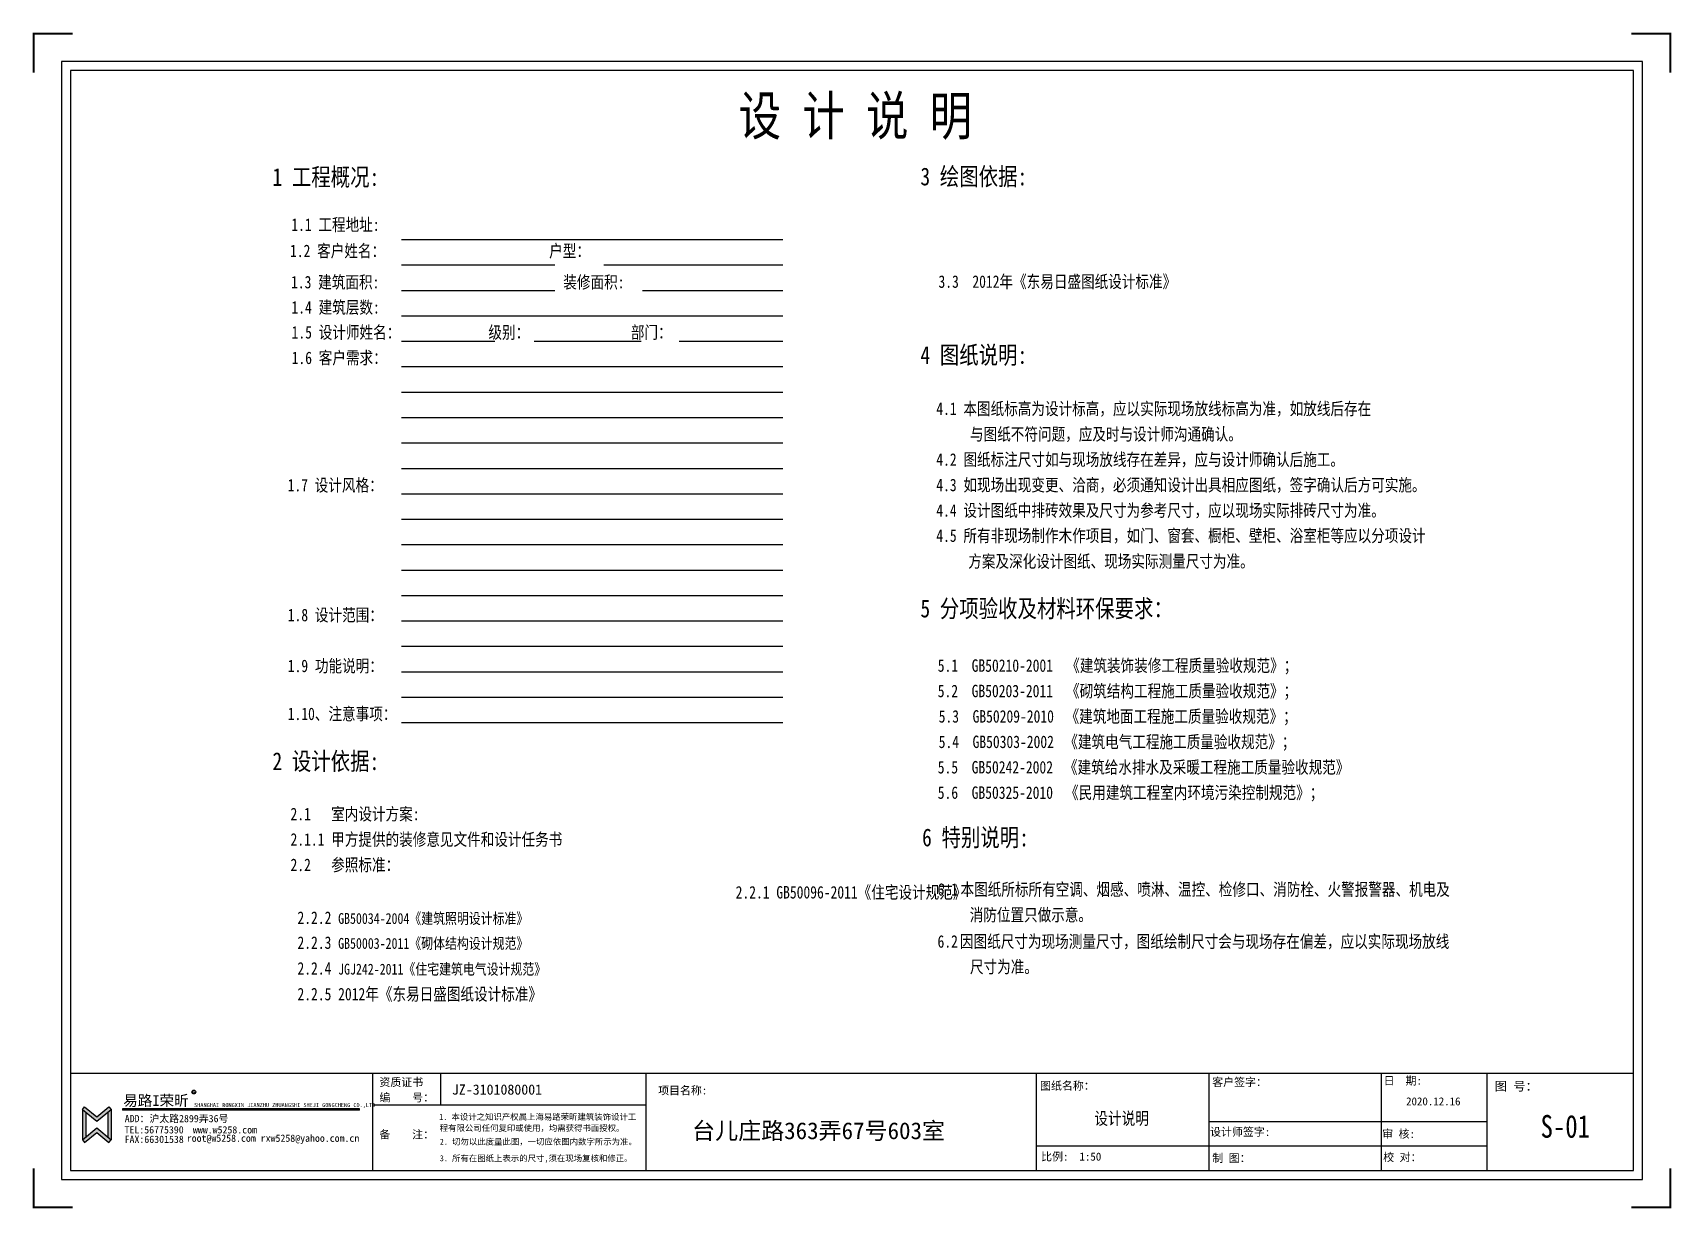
# Model space of a CAD drawing. Header units: millimetres. Extents: x -58733 to 427521, y -235734 to 553534.
# Drawn here: x 28924 to 54178, y -216410 to -198292 of the extents above; entities that cross this region are included whole.
import ezdxf

# ---------------------------------------------------------------- set-up
doc = ezdxf.new("R2010")
doc.units = ezdxf.units.MM
for name, color, linetype in [('4平-文字', 7, 'Continuous'), ('图框', 251, 'Continuous'), ('目录文字', 8, 'Continuous')]:
    doc.layers.add(name, color=color, linetype=linetype)
doc.styles.add('-仿宋_GB2312', font='simsun.ttc', dxfattribs={"width": 0.8})
doc.styles.get("Standard").update_dxf_attribs({"font": 'simsun.ttc'})
doc.styles.add('YQ_DIM', font='SUPEROS.SHX', dxfattribs={"width": 0.8, "bigfont": 'HZDX.SHX'})
doc.styles.add('宋体', font='simsun.ttc', dxfattribs={"height": 120})
doc.styles.add('英文', font='simhei.ttf')
doc.styles.add('黑体', font='simhei.ttf')

msp = doc.modelspace()

# ---------------------------------------------------------------- texts
at = {"layer": '目录文字', "style": '-仿宋_GB2312', "width": 0.8}
for s, height, p in [(' 设 计 说 明', 600, (39477.5, -199870.6)), ('5.1  GB50210-2001 ', 192, (42872.9, -208141.7)), ('《建筑装饰装修工程质量验收规范》；', 192, (44853.2, -208141.7)), ('5.2  GB50203-2011 ', 192, (42872.9, -208533.5)), ('《砌筑结构工程施工质量验收规范》；', 192, (44850.3, -208533.5)), ('5.3  GB50209-2010 ', 192, (42887.1, -208925.3)), ('《建筑地面工程施工质量验收规范》；', 192, (44843.5, -208925.3)), ('《建筑电气工程施工质量验收规范》；', 192, (44824, -209317.2)), ('5.4  GB50303-2002 ', 192, (42887.1, -209317.2)), ('5.5  GB50242-2002 ', 192, (42872.9, -209709)), ('《建筑给水排水及采暖工程施工质量验收规范》', 192, (44818.2, -209709)), ('5.6  GB50325-2010 ', 192, (42872.9, -210100.2)), ('《民用建筑工程室内环境污染控制规范》；', 192, (44835.1, -210100.2)), ('6 特别说明:', 274.29, (42632.1, -210831.8)), ('本图纸所标所有空调、烟感、喷淋、温控、检修口、消防栓、火警报警器、机电及', 192, (43223.8, -211591.9)), ('6.1 ', 192, (42869.6, -211591.9)), ('消防位置只做示意。', 192, (43364.9, -211984.1)), ('6.2 ', 192, (42869.6, -212393.8)), ('因图纸尺寸为现场测量尺寸，图纸绘制尺寸会与现场存在偏差，应以实际现场放线', 192, (43215.6, -212393.8)), ('尺寸为准。', 192, (43369.8, -212784.6)), ('设计说明', 192, (45288.2, -215122))]:
    msp.add_text(s, height=height, dxfattribs=at).set_placement(p)
at = {"layer": '目录文字', "attachment_point": 1, "style": '-仿宋_GB2312'}
for s, insert, char_height in [('\\pt1.474e+004;1 工程概况:', (32618.9, -200378), 274.286), ('\\pt1.474e+004;3 绘图依据:', (42606.1, -200370.4), 274.286), ('\\pt7370;1.1 工程地址:                ', (32908.9, -201153.6), 192), ('\\pt7372;   1.2 客户姓名：             {\\H1.4x;        }户型： ', (32575.8, -201557.9), 192), ('\\pt7372;1.3 建筑面积: ', (32905.3, -202039.7), 192), ('\\pt7372;装修面积: ', (37101.3, -202039.7), 192), ('\\pt7.70560E+005;3.3  2012年《东易日盛图纸设计标准》', (42884.2, -202031.5), 192), ('\\pt7372;1.4 建筑层数:     ', (32911.7, -202428.2), 192), ('\\pt1.445e+004;1.5 设计师姓名：             级别：               部门：        ', (32913.5, -202813.6), 192), ('\\pt9.24672E+005;1.6 客户需求：', (32914.3, -203206.4), 192), ('\\pt1.474e+004;4 图纸说明:', (42606.1, -203121.2), 274.286), ('\\pt14440;4.1 本图纸标高为设计标高，应以实际现场放线标高为准，如放线后存在', (42850.5, -203990.7), 192), ('与图纸不符问题，应及时与设计师沟通确认。', (43370.3, -204383.2), 192), ('\\pt1.032e+004;4.2 图纸标注尺寸如与现场放线存在差异，应与设计师确认后施工。', (42850.5, -204774.2), 192), ('\\pt1.032e+004;1.7 设计风格：', (32852.4, -205169.7), 192), ('\\pt1.032e+004;4.3 如现场出现变更、洽商，必须通知设计出具相应图纸，签字确认后方可实施。', (42850.5, -205166.5), 192), ('\\pt1.032e+004;4.4 设计图纸中排砖效果及尺寸为参考尺寸，应以现场实际排砖尺寸为准。', (42850.5, -205558.1), 192), ('\\pt1.032e+004;4.5 所有非现场制作木作项目，如门、窗套、橱柜、壁柜、浴室柜等应以分项设计', (42850.5, -205947.4), 192), ('\\pt9336.9;方案及深化设计图纸、现场实际测量尺寸为准。', (43343.5, -206342.7), 192), ('\\pt1.474e+004;5 分项验收及材料环保要求：', (42606.1, -207029), 274.286), ('\\pt1.032e+004;1.8 设计范围：', (32854.5, -207170.1), 192), ('\\pt1.032e+004;1.9 功能说明：', (32854.5, -207954.9), 192), ('\\pt1.032e+004;1.10、注意事项：', (32854, -208693.7), 192), ('\\pt1.474e+004;2 设计依据:', (32618.9, -209382.7), 274.286), ('\\pt1.032e+004;2.1   室内设计方案:', (32897, -210237.7), 192), ('\\pt6.60486E+005;2.1.1 甲方提供的装修意见文件和设计任务书', (32897, -210629.5), 192), ('\\pt1.032e+004;2.2   参照标准：', (32897, -211021.3), 192), ('\\pi6860.896,t6.60486E+005;2.2.1 GB50096-2011《住宅设计规范》', (32897, -211444.3), 192), ('\\pi107.2,t1.032e+004;2.2.2 {\\H0.875x;GB50034-2004《建筑照明设计标准》}', (32897, -211836.1), 192), ('\\pi107.2,t1.032e+004;2.2.3 {\\H0.875x;GB50003-2011《砌体结构设计规范》}', (32897, -212220.2), 192), ('\\pi107.2,t1.032e+004;2.2.4 {\\H0.875x;JGJ242-2011《住宅建筑电气设计规范》}', (32897, -212617), 192), ('\\pi107.2,t1.032e+004;2.2.5 2012年《东易日盛图纸设计标准》', (32897, -213013.7), 192)]:
    msp.add_mtext(s, dxfattribs=dict(at, insert=insert, char_height=char_height))

# ---------------------------------------------------------------- blocks, each defined once
blk = doc.blocks.new('框架')
h = blk.add_hatch(color=8)
edge = h.paths.add_edge_path()
edge.add_ellipse((68085, -150610), major_axis=(-0.2, 29.4), ratio=1, start_angle=269.6878, end_angle=449.6878)
edge.add_ellipse((68085, -150610), major_axis=(-0.2, 29.4), ratio=1, start_angle=89.5622, end_angle=269.5622)
edge = h.paths.add_edge_path(flags=16)
edge.add_ellipse((68085, -150610), major_axis=(0, 24.9), ratio=1, start_angle=269.966, end_angle=449.966)
edge.add_ellipse((68085, -150610), major_axis=(0, 24.9), ratio=1, start_angle=89.8872, end_angle=269.8872)
h = blk.add_hatch(color=8)
h.paths.add_polyline_path([(66589, -151059), (66810, -150878), (66777, -150837), (66589, -150991), (66401, -150837), (66367, -150878)])
h.paths.add_polyline_path([(66589, -151233), (66777, -151386), (66810, -151345), (66589, -151164), (66367, -151345), (66401, -151386)])
h = blk.add_hatch(color=8)
h.paths.add_polyline_path([(66420, -150921), (66367, -150878), (66367, -151345), (66420, -151302)])
h.paths.add_polyline_path([(66810, -150878), (66757, -150921), (66757, -151302), (66810, -151345)])
blk.add_hatch(color=8).paths.add_polyline_path([(66986, -150870), (66986, -150888), (70639, -150888), (70639, -150870)])
at = {"layer": '目录文字'}
h = blk.add_hatch(color=8, dxfattribs=at)
edge = h.paths.add_edge_path()
edge.add_ellipse((68085, -150610), major_axis=(-0.2, 29.4), ratio=1, start_angle=89.5622, end_angle=269.5622)
edge.add_ellipse((68085, -150610), major_axis=(-0.2, 29.4), ratio=1, start_angle=269.6621, end_angle=449.6621)
edge = h.paths.add_edge_path(flags=16)
edge.add_ellipse((68085, -150610), major_axis=(0, 24.9), ratio=1, start_angle=90.0288, end_angle=270.0288, ccw=False)
edge.add_ellipse((68085, -150610), major_axis=(0, 24.9), ratio=1, start_angle=-89.8872, end_angle=90.1128, ccw=False)
h.paths.add_polyline_path([(68065, -150576), (68109, -150576), (68109, -150643), (68065, -150643)], flags=9)
at = {"color": 8}
for p, q in [((81068, -150318), (81068, -151818)), ((66367, -150878), (66401, -150837)), ((66367, -150878), (66367, -151345)), ((66367, -150878), (66589, -151059)), ((66401, -150837), (66589, -150991)), ((66420, -150921), (66420, -151302)), ((66589, -150991), (66777, -150837)), ((66589, -151059), (66810, -150878)), ((66757, -150921), (66757, -151302)), ((66777, -150837), (66810, -150878)), ((66810, -150878), (66810, -151345)), ((70639, -150870), (66986, -150870)), ((70639, -150888), (66986, -150888)), ((70639, -150888), (70639, -150870)), ((66367, -151345), (66589, -151164)), ((66401, -151386), (66589, -151233)), ((66589, -151164), (66810, -151345)), ((66589, -151233), (66777, -151386)), ((66367, -151345), (66401, -151386)), ((66777, -151386), (66810, -151345))]:
    blk.add_line(p, q, dxfattribs=at)
blk.add_ellipse((68085, -150610, 0), major_axis=(0.1, 29.4), ratio=1, start_param=1.575118209033049, end_param=7.858303516212636, dxfattribs=at)
at = {"layer": '图框', "color": 0}
for p, q in [((66046, -134726), (66046, -151958)), ((90414, -134726), (66046, -134726)), ((90414, -151958), (90414, -134726)), ((66046, -151958), (90414, -151958))]:
    blk.add_line(p, q, dxfattribs=at)
at = {"layer": '图框', "color": 8}
for p, q in [((90274, -134866), (66185, -134866)), ((66185, -134866), (66185, -151818)), ((90274, -134866), (66185, -134866)), ((66185, -134866), (66185, -150318)), ((90274, -151818), (90274, -134866)), ((90274, -150318), (90274, -134866)), ((66185, -150318), (90274, -150318)), ((66185, -150318), (90274, -150318)), ((70841, -150318), (70841, -151818)), ((71887, -150318), (71887, -150810)), ((75051, -150318), (75051, -151818)), ((81068, -150318), (81068, -151818)), ((83736, -151818), (83736, -150318)), ((86386, -150318), (86386, -151818)), ((88020, -151818), (88020, -150318)), ((75051, -150810), (70841, -150810)), ((86386, -151068), (83736, -151068)), ((88020, -151068), (86386, -151068)), ((83736, -151443), (81068, -151443)), ((86386, -151443), (83736, -151443)), ((88020, -151443), (86386, -151443)), ((66185, -151818), (90274, -151818))]:
    blk.add_line(p, q, dxfattribs=at)
at = {"layer": '图框', "color": 0, "const_width": 28.3}
for points in [[(66217, -134297), (65617, -134297), (65617, -134898)], [(90242, -134297), (90843, -134297), (90843, -134898)], [(66217, -152387), (65617, -152387), (65617, -151786)], [(90242, -152387), (90843, -152387), (90843, -151786)]]:
    blk.add_lwpolyline(points, dxfattribs=at)
at = {"layer": '目录文字', "color": 8}
blk.add_line((66986, -150870), (66986, -150888), dxfattribs=at)
blk.add_ellipse((68085, -150610, 0), major_axis=(0.4, 24.9), ratio=1, start_param=1.571448490114663, end_param=7.85463379729425, dxfattribs=at)
for s, height, style, width, p in [('资质证书', 123.8, '宋体', 0.999898, (70945, -150520)), ('项目名称:', 123.3, '黑体', 0.999898, (75242, -150647)), ('图纸名称：', 123.3, '黑体', 0.999898, (81129, -150575)), ('客户签字：', 123.8, '宋体', 0.999898, (83781, -150519)), ('日  期:', 123.8, '宋体', 0.999898, (86424, -150497)), ('图 号：', 139.1, '宋体', 0.999898, (88137, -150589)), ('易路I荣昕', 164.1, '黑体', 0.999898, (66997, -150823)), ('R', 44.9, 'YQ_DIM', 0.8, (68074, -150632, 0)), ('编    号：', 123.8, '宋体', 0.999898, (70945, -150756)), ('2020.12.16', 123.3, '黑体', 0.999898, (86770, -150815)), ('ADD：沪太路2899弄36号', 111.72, '英文', 0.999898, (67020, -151075)), ('SHANGHAI RONGXIN JIANZHU ZHUANGSHI SHEJI GONGCHENG CO.,LTD', 61.54, '英文', 0.999898, (68089, -150841)), ('1. 本设计之知识产权属上海易路荣昕建筑装饰设计工', 92.51, '黑体', 0.999898, (71867, -151039)), ('TEL:56775390', 111.72, '英文', 0.999898, (67017, -151248)), ('root@w5258.com rxw5258@yahoo.com.cn', 111.72, '英文', 0.999898, (67976, -151377)), ('www.w5258.com', 111.72, '英文', 0.999898, (68071, -151248)), ('备    注：', 123.8, '宋体', 0.999898, (70945, -151327)), ('程有限公司任何复印或使用，均需获得书面授权。', 92.51, '黑体', 0.999898, (71874, -151211)), ('设计师签字:', 123.8, '宋体', 0.999898, (83748, -151286)), ('审 核:', 123.8, '宋体', 0.999898, (86401, -151317)), ('FAX:66301538', 111.72, '英文', 0.999898, (67018, -151394)), ('2. 切勿以此度量此图，一切应依图内数字所示为准。', 92.51, '黑体', 0.999898, (71876, -151422)), ('3. 所有在图纸上表示的尺寸,须在现场复核和修正。', 92.51, '黑体', 0.999898, (71876, -151677)), ('比例:  1:50', 123.8, '宋体', 0.999898, (81145, -151667)), ('制 图：', 123.8, '宋体', 0.999898, (83783, -151690)), ('校 对：', 123.8, '宋体', 0.999898, (86417, -151677))]:
    blk.add_text(s, height=height, dxfattribs=dict(at, style=style, width=width)).set_placement(p)
at = {"layer": '目录文字', "width": 1}
blk.add_text('JZ-3101080001', height=157.18, dxfattribs=at).set_placement((72063, -150650))
at = {"layer": '目录文字', "color": 8, "style": '黑体'}
blk.add_text('台儿庄路363弄67号603室', height=260.07, dxfattribs=at).set_placement((75765, -151336))
at = {"layer": '目录文字', "insert": (88843, -150964), "char_height": 350, "attachment_point": 1, "style": '-仿宋_GB2312'}
blk.add_mtext('{\\fNSimSun|b0|i0|c134|p49;S-01}', dxfattribs=at)

# ---------------------------------------------------------------- linework, layer by layer
at = {"layer": '目录文字'}
for p, q in [((34608.4, -201479.7), (40486, -201479.7)), ((34608.4, -201871.5), (36973.3, -201871.5)), ((37726.7, -201871.5), (40486, -201871.5)), ((34608.4, -202263.4), (36973.3, -202263.4)), ((38321.7, -202263.4), (40486, -202263.4)), ((34608.4, -202655.2), (40486, -202655.2)), ((34608.4, -203047), (36046.2, -203047)), ((36650.1, -203047), (38302.3, -203047)), ((38885.2, -203047), (40486, -203047)), ((34608.4, -203438.9), (40486, -203438.9)), ((34608.4, -203830.7), (40486, -203830.7)), ((34608.4, -204222.5), (40486, -204222.5)), ((34608.4, -204614.4), (40486, -204614.4)), ((34608.4, -205006.2), (40486, -205006.2)), ((34608.4, -205398.1), (40486, -205398.1)), ((34608.4, -205789.9), (40486, -205789.9)), ((34608.4, -206181.7), (40486, -206181.7)), ((34608.4, -206573.6), (40486, -206573.6)), ((34608.4, -206965.4), (40486, -206965.4)), ((34608.4, -207357.2), (40486, -207357.2)), ((34608.4, -207749.1), (40486, -207749.1)), ((34608.4, -208142.1), (40486, -208142.1)), ((34608.4, -208532.7), (40486, -208532.7)), ((34608.4, -208924.6), (40486, -208924.6))]:
    msp.add_line(p, q, dxfattribs=at)

# ---------------------------------------------------------------- block references
at = {"layer": '4平-文字', "color": 121}
msp.add_blockref('框架', (-36678.4, -64009.5), dxfattribs=at)

msp.set_redraw_order([(e.dxf.handle, doc.entitydb.next_handle()) for e in msp.query("TEXT MTEXT ATTDEF DIMENSION ARC_DIMENSION")])  # texts and dimensions are drawn at this point

doc.saveas('drawing.dxf')
